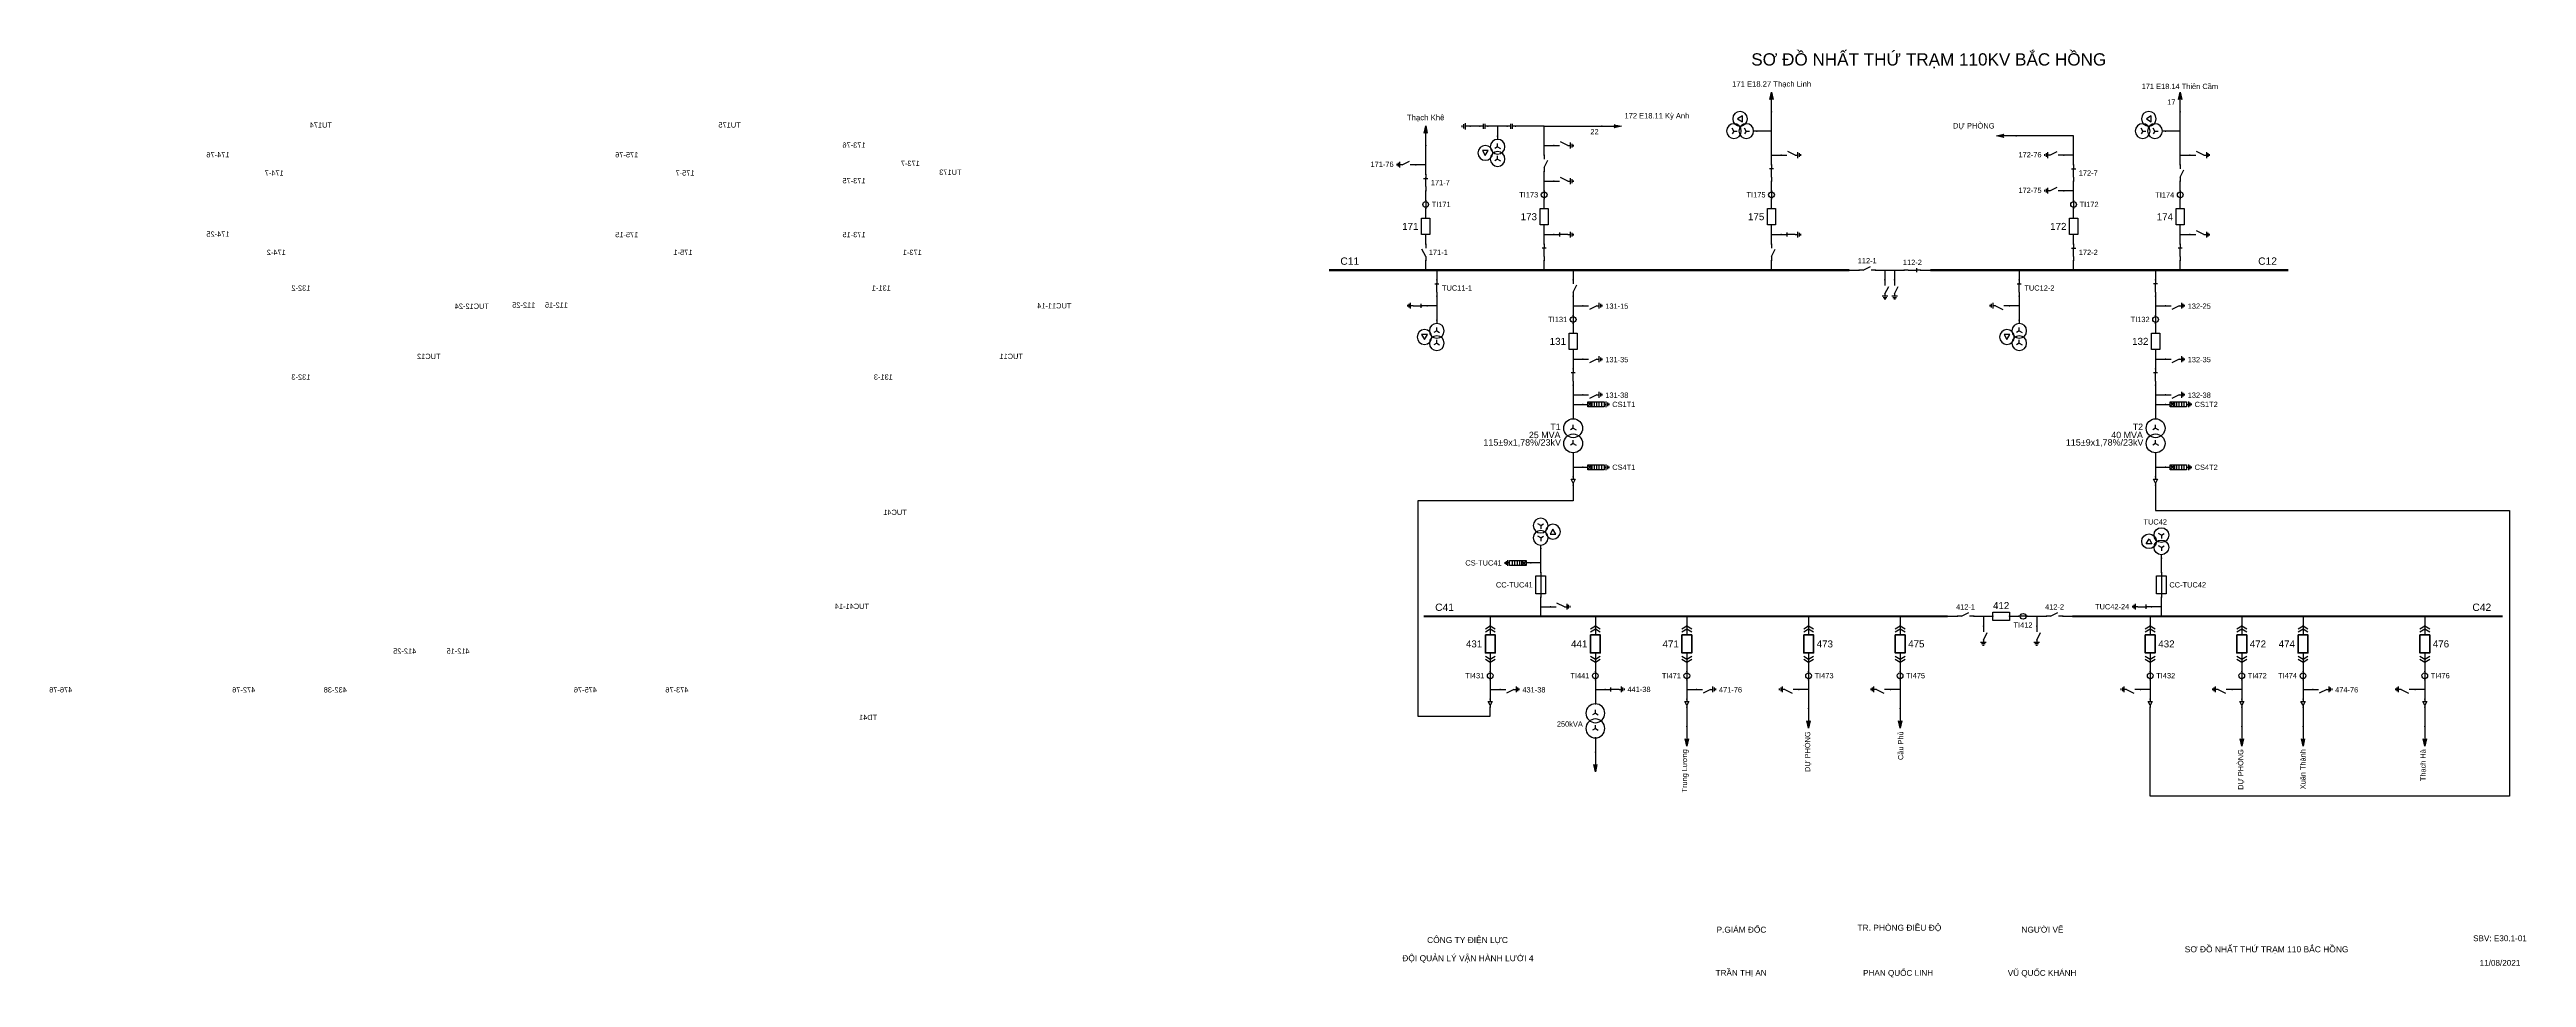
# Model space of a CAD drawing. Header units: millimetres. Extents: x -357 to 398, y 7 to 290.
import ezdxf

# ---------------------------------------------------------------- set-up
doc = ezdxf.new("R2010")
doc.units = ezdxf.units.MM
for name, color, linetype, lineweight in [('BUSBAR_110KV', 1, 'Continuous', 50), ('BUSBAR_22KV', 5, 'Continuous', 50), ('GROUND', 3, 'Continuous', 25), ('HV_110KV', 1, 'Continuous', 25), ('MV_22KV', 5, 'Continuous', 25), ('SLD_OTHER', 7, 'Continuous', 25)]:
    doc.layers.add(name, color=color, linetype=linetype, lineweight=lineweight)
doc.layers.add('SYM_PORTS', color=8, linetype='Continuous', plot=False)
doc.layers.add('TEXT', color=7, linetype='Continuous')
doc.styles.add('SLD_TEXT', font='arial.ttf')

# ---------------------------------------------------------------- blocks, each defined once
blk = doc.blocks.new('SYM_DISCONNECTOR_OPEN')
at = {"lineweight": 25}
for points in [[(0, -1.25), (-1.125, 1)], [(0, 2.5), (0, 1.25)], [(0, -1.25), (0, -2.5)]]:
    blk.add_lwpolyline(points, dxfattribs=at)
at = {"layer": 'SYM_PORTS'}
for p in [(0, 2.5), (0, -2.5)]:
    blk.add_point(p, dxfattribs=at)
blk.add_attdef('DEVICE_CODE', (1, -0.5), '', height=2)
blk = doc.blocks.new('SYM_CIRCUIT_BREAKER')
at = {"lineweight": 25}
blk.add_lwpolyline([(-1.25, 2.5), (1.25, 2.5), (1.25, -2.5), (-1.25, -2.5)], close=True, dxfattribs=at)
at = {"layer": 'SYM_PORTS'}
for p in [(0, 2.5), (0, -2.5)]:
    blk.add_point(p, dxfattribs=at)
blk.add_attdef('DEVICE_CODE', (2.25, -0.5), '', height=2)
at = {"flags": 1}
blk.add_attdef('RATING', (2.25, -3.5), '', height=2, dxfattribs=at)
blk = doc.blocks.new('SYM_CURRENT_TRANSFORMER')
at = {"lineweight": 25}
blk.add_lwpolyline([(0, 1.25), (0, -1.25)], dxfattribs=at)
blk.add_circle((0, 0), 0.875, dxfattribs=at)
at = {"layer": 'SYM_PORTS'}
for p in [(0, 1.25), (0, -1.25)]:
    blk.add_point(p, dxfattribs=at)
blk.add_attdef('DEVICE_CODE', (1.875, -1.75), '', height=2)
at = {"flags": 1}
blk.add_attdef('RATIO', (1.875, -4.75), '', height=2, dxfattribs=at)
blk = doc.blocks.new('SYM_DISCONNECTOR_CLOSED')
at = {"lineweight": 25}
for points in [[(-0.625, 1.25), (0.625, 1.25)], [(0, 2.5), (0, 1.25)], [(0, -1.25), (0, 1.5)], [(0, -1.25), (0, -2.5)]]:
    blk.add_lwpolyline(points, dxfattribs=at)
at = {"layer": 'SYM_PORTS'}
for p in [(0, 2.5), (0, -2.5)]:
    blk.add_point(p, dxfattribs=at)
blk.add_attdef('DEVICE_CODE', (1.625, -0.5), '', height=2)
blk = doc.blocks.new('SYM_EARTHING_SWITCH_OPEN')
at = {"lineweight": 25}
for points in [[(0, -1.25), (-1.125, 1)], [(0, 3), (0, 1.25)], [(-0.875, -2), (0.875, -2)], [(-0.5625, -2.4375), (0.5625, -2.4375)], [(-0.25, -2.875), (0.25, -2.875)], [(0, -1.25), (0, -2)]]:
    blk.add_lwpolyline(points, dxfattribs=at)
at = {"layer": 'SYM_PORTS'}
blk.add_point((0, 3), dxfattribs=at)
blk.add_attdef('DEVICE_CODE', (1.875, 0), '', height=2)
blk = doc.blocks.new('SYM_LINE_FEEDER_ARROW')
blk.add_hatch(color=7).paths.add_polyline_path([(0, -3), (-0.5, -0.75), (0, -1.25), (0.5, -0.75)])
at = {"lineweight": 25}
blk.add_lwpolyline([(0, 3), (0, -1.25)], dxfattribs=at)
blk.add_lwpolyline([(0, -3), (-0.5, -0.75), (0, -1.25), (0.5, -0.75)], close=True, dxfattribs=at)
at = {"layer": 'SYM_PORTS'}
blk.add_point((0, 3), dxfattribs=at)
blk.add_attdef('LINE_NAME', (1.5, 0), '', height=2)
blk = doc.blocks.new('SYM_EARTHING_SWITCH_CLOSED')
at = {"lineweight": 25}
for points in [[(-0.625, 1.25), (0.625, 1.25)], [(0, 3), (0, 1.25)], [(0, -1.25), (0, 1.5)], [(-0.875, -2), (0.875, -2)], [(-0.5625, -2.4375), (0.5625, -2.4375)], [(-0.25, -2.875), (0.25, -2.875)], [(0, -1.25), (0, -2)]]:
    blk.add_lwpolyline(points, dxfattribs=at)
at = {"layer": 'SYM_PORTS'}
blk.add_point((0, 3), dxfattribs=at)
blk.add_attdef('DEVICE_CODE', (1.875, 0), '', height=2)
blk = doc.blocks.new('SYM_COUPLING_CAPACITOR')
at = {"lineweight": 25}
for points in [[(-0.75, 0.25), (0.75, 0.25)], [(0, 1.25), (0, 0.25)], [(-0.75, -0.25), (0.75, -0.25)], [(0, -0.25), (0, -1.25)]]:
    blk.add_lwpolyline(points, dxfattribs=at)
at = {"layer": 'SYM_PORTS'}
for p in [(0, 1.25), (0, -1.25)]:
    blk.add_point(p, dxfattribs=at)
blk.add_attdef('DEVICE_CODE', (1.75, -1.75), '', height=2)
blk = doc.blocks.new('SYM_VOLTAGE_TRANSFORMER')
at = {"lineweight": 25}
for points in [[(0, 1.375), (-0.8625, 0.875)], [(0, 4.625), (0, 3.625)], [(0, 1.375), (0, 2.375)], [(0, 1.375), (0.8625, 0.875)], [(0, -2.375), (-0.8625, -2.875)], [(0, -2.375), (0, -1.375)], [(0, -2.375), (0.8625, -2.875)]]:
    blk.add_lwpolyline(points, dxfattribs=at)
blk.add_lwpolyline([(2.875, 0.25), (4.625, 0.25), (3.75, -1.25)], close=True, dxfattribs=at)
for centre in [(0, 1.375), (3.75, -0.5), (0, -2.375)]:
    blk.add_circle(centre, 2.25, dxfattribs=at)
at = {"layer": 'SYM_PORTS'}
blk.add_point((0, 4.625), dxfattribs=at)
blk.add_attdef('DEVICE_CODE', (7, 1.625), '', height=2)
at = {"flags": 1}
blk.add_attdef('RATIO', (7, -1.375), '', height=2, dxfattribs=at)
blk = doc.blocks.new('SYM_GROUND_SYMBOL')
at = {"lineweight": 25}
for points in [[(0, 1.25), (0, -0.25)], [(-1, -0.25), (1, -0.25)], [(-0.625, -0.75), (0.625, -0.75)], [(-0.25, -1.25), (0.25, -1.25)]]:
    blk.add_lwpolyline(points, dxfattribs=at)
at = {"layer": 'SYM_PORTS'}
blk.add_point((0, 1.25), dxfattribs=at)
blk = doc.blocks.new('SYM_SURGE_ARRESTER')
at = {"lineweight": 25}
for points in [[(-0.75, 2.5), (0.75, 2.5), (0.75, 1.25), (-0.75, 1.25)], [(-0.75, 1.25), (0.75, 1.25), (0.75, -2.5), (-0.75, -2.5)]]:
    blk.add_lwpolyline(points, close=True, dxfattribs=at)
for points in [[(-0.75, 2.5), (0.75, 1.25)], [(0.75, 2.5), (-0.75, 1.25)], [(-0.75, 0.5), (0.75, 0.5)], [(0, 4), (0, 2.5)], [(-0.875, -3.125), (0.875, -3.125)], [(-0.75, -0.25), (0.75, -0.25)], [(-0.75, -1), (0.75, -1)], [(-0.75, -1.75), (0.75, -1.75)], [(-0.5625, -3.5625), (0.5625, -3.5625)], [(-0.25, -4), (0.25, -4)], [(0, -2.5), (0, -3.125)]]:
    blk.add_lwpolyline(points, dxfattribs=at)
at = {"layer": 'SYM_PORTS'}
blk.add_point((0, 4), dxfattribs=at)
blk.add_attdef('DEVICE_CODE', (1.875, 1), '', height=2)
blk = doc.blocks.new('SYM_TRANSFORMER_2W')
at = {"lineweight": 25}
for points in [[(0, 2.3125), (-0.8625, 1.8125)], [(0, 2.3125), (0, 3.3125)], [(0, 2.3125), (0.8625, 1.8125)], [(0, -2.3125), (-0.8625, -2.8125)], [(0, -2.3125), (0, -1.3125)], [(0, -2.3125), (0.8625, -2.8125)]]:
    blk.add_lwpolyline(points, dxfattribs=at)
for centre in [(0, 2.3125), (0, -2.3125)]:
    blk.add_circle(centre, 2.875, dxfattribs=at)
at = {"layer": 'SYM_PORTS'}
for p in [(0, 5.1875), (0, -5.1875)]:
    blk.add_point(p, dxfattribs=at)
blk.add_attdef('DEVICE_CODE', (3.875, 2.1875), '', height=2)
at = {"flags": 1}
for tag, p in [('POWER', (3.875, -0.8125)), ('VOLTAGE_RATIO', (3.875, -3.8125))]:
    blk.add_attdef(tag, p, '', height=2, dxfattribs=at)
blk = doc.blocks.new('SYM_CABLE_TERMINATION')
at = {"lineweight": 25}
blk.add_lwpolyline([(-0.625, 0.5), (0.625, 0.5), (0, -0.625)], close=True, dxfattribs=at)
for points in [[(0, 1.25), (0, 0.5)], [(0, -0.625), (0, -1.25)]]:
    blk.add_lwpolyline(points, dxfattribs=at)
at = {"layer": 'SYM_PORTS'}
for p in [(0, 1.25), (0, -1.25)]:
    blk.add_point(p, dxfattribs=at)
blk = doc.blocks.new('SYM_DRAWOUT_BREAKER')
at = {"lineweight": 25}
for points in [[(-1.5, 4.625), (0, 5.5), (1.5, 4.625)], [(-1.5, 3.75), (0, 4.625), (1.5, 3.75)], [(0, 5.5), (0, 2.75)], [(-1.5, -3.75), (0, -4.625), (1.5, -3.75)], [(-1.5, -4.625), (0, -5.5), (1.5, -4.625)], [(0, -2.75), (0, -5.5)]]:
    blk.add_lwpolyline(points, dxfattribs=at)
at = {"lineweight": 35}
blk.add_lwpolyline([(-1.5, 2.75), (1.5, 2.75), (1.5, -2.75), (-1.5, -2.75)], close=True, dxfattribs=at)
at = {"layer": 'SYM_PORTS'}
for p in [(0, 5.5), (0, -5.5)]:
    blk.add_point(p, dxfattribs=at)
blk.add_attdef('DEVICE_CODE', (2.5, 2.5), '', height=2)
at = {"flags": 1}
blk.add_attdef('RATING', (2.5, -0.5), '', height=2, dxfattribs=at)
blk = doc.blocks.new('SYM_FUSE_DISCONNECTOR')
at = {"lineweight": 25}
blk.add_lwpolyline([(-1.5, 2.75), (1.5, 2.75), (1.5, -2.75), (-1.5, -2.75)], close=True, dxfattribs=at)
blk.add_lwpolyline([(0, 3.75), (0, -3.75)], dxfattribs=at)
at = {"layer": 'SYM_PORTS'}
for p in [(0, 3.75), (0, -3.75)]:
    blk.add_point(p, dxfattribs=at)
blk.add_attdef('DEVICE_CODE', (2.5, 0.75), '', height=2)
at = {"flags": 1}
blk.add_attdef('RATING', (2.5, -2.25), '', height=2, dxfattribs=at)

msp = doc.modelspace()

# ---------------------------------------------------------------- linework, layer by layer
at = {"layer": 'BUSBAR_110KV', "const_width": 0.619}
for points in [[(32.95, 222.78), (191.66, 222.78)], [(216.29, 222.78), (325.51, 222.78)]]:
    msp.add_lwpolyline(points, dxfattribs=at)
at = {"layer": 'BUSBAR_22KV', "const_width": 0.619}
for points in [[(61.87, 117.28), (221.66, 117.28)], [(259.64, 117.28), (390.85, 117.28)]]:
    msp.add_lwpolyline(points, dxfattribs=at)
at = {"layer": 'GROUND'}
msp.add_lwpolyline([(78.94, 266.62), (76.01, 266.62)], dxfattribs=at)
at = {"layer": 'HV_110KV'}
for points in [[(84.37, 266.62), (81.44, 266.62)], [(87.29, 266.62), (84.37, 266.62)], [(84.37, 266.62), (84.37, 263.65)], [(98.57, 266.62), (89.79, 266.62)], [(98.57, 260.77), (98.57, 266.62)], [(98.57, 266.62), (116.13, 266.62)], [(167.9, 265.16), (163.45, 265.16)], [(167.9, 265.16), (167.9, 271.01)], [(167.9, 257.84), (167.9, 265.16)], [(292.55, 265.16), (288.1, 265.16)], [(292.55, 265.16), (292.55, 271.01)], [(292.55, 257.84), (292.55, 265.16)], [(62.44, 254.91), (62.44, 260.77)], [(98.57, 257.84), (98.57, 260.77)], [(98.57, 260.77), (101.54, 260.77)], [(167.9, 254.91), (167.9, 257.84)], [(167.9, 257.84), (170.87, 257.84)], [(260.04, 257.84), (260.04, 263.69), (242.48, 263.69)], [(260.04, 257.84), (257.07, 257.84)], [(260.04, 254.91), (260.04, 257.84)], [(292.55, 254.91), (292.55, 257.84)], [(292.55, 257.84), (295.52, 257.84)], [(62.44, 254.91), (59.48, 254.91)], [(62.44, 251.99), (62.44, 254.91)], [(98.57, 249.91), (98.57, 252.84)], [(98.57, 246.99), (98.57, 249.91)], [(98.57, 249.91), (101.54, 249.91)], [(167.9, 246.99), (167.9, 249.91)], [(260.04, 246.99), (260.04, 249.91)], [(292.55, 246.99), (292.55, 249.91)], [(62.44, 244.06), (62.44, 246.99)], [(98.57, 241.56), (98.57, 244.49)], [(167.9, 241.56), (167.9, 244.49)], [(260.04, 246.99), (257.07, 246.99)], [(260.04, 244.06), (260.04, 246.99)], [(292.55, 241.56), (292.55, 244.49)], [(62.44, 238.63), (62.44, 241.56)], [(98.57, 233.63), (98.57, 236.56)], [(167.9, 233.63), (167.9, 236.56)], [(260.04, 238.63), (260.04, 241.56)], [(292.55, 233.63), (292.55, 236.56)], [(62.44, 230.71), (62.44, 233.63)], [(98.57, 230.71), (98.57, 233.63)], [(98.57, 233.63), (101.54, 233.63)], [(167.9, 230.71), (167.9, 233.63)], [(167.9, 233.63), (170.87, 233.63)], [(260.04, 230.71), (260.04, 233.63)], [(292.55, 230.71), (292.55, 233.63)], [(292.55, 233.63), (295.52, 233.63)], [(62.44, 222.78), (62.44, 225.71)], [(65.83, 222.78), (65.83, 219.85)], [(98.57, 222.78), (98.57, 225.71)], [(107.42, 222.78), (107.42, 219.85)], [(167.9, 222.78), (167.9, 225.71)], [(191.66, 222.78), (194.59, 222.78)], [(199.59, 222.78), (202.51, 222.78)], [(202.51, 222.78), (202.51, 219.81)], [(202.51, 222.78), (205.44, 222.78)], [(205.44, 222.78), (205.44, 219.81)], [(205.44, 222.78), (208.37, 222.78)], [(213.37, 222.78), (216.29, 222.78)], [(243.45, 222.78), (243.45, 219.85)], [(260.04, 222.78), (260.04, 225.71)], [(285.04, 222.78), (285.04, 219.85)], [(292.55, 222.78), (292.55, 225.71)], [(65.83, 211.93), (62.86, 211.93)], [(65.83, 214.85), (65.83, 211.93)], [(65.83, 211.93), (65.83, 207.54)], [(107.42, 214.85), (107.42, 211.93)], [(107.42, 211.93), (110.39, 211.93)], [(107.42, 211.93), (107.42, 209)], [(243.45, 211.93), (240.48, 211.93)], [(243.45, 214.85), (243.45, 211.93)], [(243.45, 211.93), (243.45, 207.54)], [(285.04, 214.85), (285.04, 211.93)], [(285.04, 211.93), (288.01, 211.93)], [(285.04, 211.93), (285.04, 209)], [(107.42, 206.5), (107.42, 203.57)], [(285.04, 206.5), (285.04, 203.57)], [(107.42, 198.57), (107.42, 195.65)], [(285.04, 198.57), (285.04, 195.65)], [(107.42, 195.65), (110.39, 195.65)], [(107.42, 195.65), (107.42, 192.72)], [(285.04, 195.65), (288.01, 195.65)], [(285.04, 195.65), (285.04, 192.72)], [(107.42, 187.72), (107.42, 184.79)], [(107.42, 184.79), (110.39, 184.79)], [(107.42, 184.79), (107.42, 181.87)], [(107.42, 181.87), (110.39, 181.87)], [(107.42, 181.87), (107.42, 177.48)], [(285.04, 187.72), (285.04, 184.79)], [(285.04, 184.79), (288.01, 184.79)], [(285.04, 184.79), (285.04, 181.87)], [(285.04, 181.87), (288.01, 181.87)], [(285.04, 181.87), (285.04, 177.48)]]:
    msp.add_lwpolyline(points, dxfattribs=at)
at = {"layer": 'MV_22KV'}
for points in [[(107.42, 167.1), (107.42, 162.71)], [(285.04, 167.1), (285.04, 162.71)], [(107.42, 162.71), (110.39, 162.71)], [(107.42, 162.71), (107.42, 159.78)], [(285.04, 162.71), (288.01, 162.71)], [(285.04, 162.71), (285.04, 159.78)], [(107.42, 157.28), (107.42, 154.58), (107.42, 152.51), (60, 152.51), (60, 86.87), (82.14, 86.87), (82.14, 89.57)], [(285.04, 157.28), (285.04, 154.58), (285.04, 149.51), (393, 149.51), (393, 62.51), (283.4, 62.51), (283.4, 86.87), (283.4, 89.57)], [(97.51, 133.56), (97.51, 137.95)], [(97.51, 133.56), (94.54, 133.56)], [(97.51, 130.63), (97.51, 133.56)], [(286.8, 130.63), (286.8, 135.02)], [(97.51, 120.21), (97.51, 123.13)], [(286.8, 120.21), (286.8, 123.13)], [(82.14, 117.28), (82.14, 114.35)], [(97.51, 117.28), (97.51, 120.21)], [(97.51, 120.21), (100.48, 120.21)], [(114.18, 117.28), (114.18, 114.35)], [(142.09, 117.28), (142.09, 114.35)], [(179.22, 117.28), (179.22, 114.35)], [(207.12, 117.28), (207.12, 114.35)], [(221.66, 117.28), (224.58, 117.28)], [(229.58, 117.28), (232.51, 117.28)], [(232.51, 117.28), (232.51, 114.31)], [(232.51, 117.28), (235.44, 117.28)], [(240.44, 117.28), (243.36, 117.28)], [(245.86, 117.28), (248.79, 117.28)], [(248.79, 117.28), (248.79, 114.31)], [(248.79, 117.28), (251.72, 117.28)], [(256.72, 117.28), (259.64, 117.28)], [(283.4, 117.28), (283.4, 114.35)], [(286.8, 120.21), (283.83, 120.21)], [(286.8, 117.28), (286.8, 120.21)], [(311.31, 117.28), (311.31, 114.35)], [(329.99, 117.28), (329.99, 114.35)], [(367.12, 117.28), (367.12, 114.35)], [(82.14, 103.35), (82.14, 100.43)], [(114.18, 103.35), (114.18, 100.43)], [(142.09, 103.35), (142.09, 100.43)], [(179.22, 103.35), (179.22, 100.43)], [(207.12, 103.35), (207.12, 100.43)], [(283.4, 103.35), (283.4, 100.43)], [(311.31, 103.35), (311.31, 100.43)], [(329.99, 103.35), (329.99, 100.43)], [(367.12, 103.35), (367.12, 100.43)], [(82.14, 97.93), (82.14, 95)], [(82.14, 95), (85.11, 95)], [(82.14, 95), (82.14, 92.07)], [(114.18, 97.93), (114.18, 95)], [(114.18, 95), (117.15, 95)], [(114.18, 95), (114.18, 90.61)], [(142.09, 97.93), (142.09, 95)], [(142.09, 95), (145.06, 95)], [(142.09, 95), (142.09, 92.07)], [(179.22, 95), (176.25, 95)], [(179.22, 97.93), (179.22, 95)], [(179.22, 95), (179.22, 89.15)], [(207.12, 95), (204.16, 95)], [(207.12, 97.93), (207.12, 95)], [(207.12, 95), (207.12, 89.15)], [(283.4, 95), (280.44, 95)], [(283.4, 97.93), (283.4, 95)], [(283.4, 95), (283.4, 92.07)], [(311.31, 95), (308.34, 95)], [(311.31, 97.93), (311.31, 95)], [(311.31, 95), (311.31, 92.07)], [(329.99, 97.93), (329.99, 95)], [(329.99, 95), (332.96, 95)], [(329.99, 95), (329.99, 92.07)], [(367.12, 95), (364.15, 95)], [(367.12, 97.93), (367.12, 95)], [(367.12, 95), (367.12, 92.07)], [(142.09, 89.57), (142.09, 83.72)], [(311.31, 89.57), (311.31, 83.72)], [(329.99, 89.57), (329.99, 83.72)], [(367.12, 89.57), (367.12, 83.72)]]:
    msp.add_lwpolyline(points, dxfattribs=at)
at = {"layer": 'SLD_OTHER'}
msp.add_lwpolyline([(114.18, 80.23), (114.18, 75.84)], dxfattribs=at)

# ---------------------------------------------------------------- block references
at = {"layer": 'GROUND', "rotation": 270}
msp.add_blockref('SYM_GROUND_SYMBOL', (74.76, 266.62), dxfattribs=at)
at = {"layer": 'HV_110KV'}
for name, p, rotation in [('SYM_LINE_FEEDER_ARROW', (167.9, 274.01), 180), ('SYM_LINE_FEEDER_ARROW', (292.55, 274.01), 180), ('SYM_LINE_FEEDER_ARROW', (62.44, 263.77), 180), ('SYM_COUPLING_CAPACITOR', (80.19, 266.62), 270), ('SYM_COUPLING_CAPACITOR', (88.54, 266.62), 270), ('SYM_LINE_FEEDER_ARROW', (119.13, 266.62), 90), ('SYM_LINE_FEEDER_ARROW', (239.48, 263.69), 270)]:
    msp.add_blockref(name, p, dxfattribs=dict(at, rotation=rotation))
ref = msp.add_blockref('SYM_VOLTAGE_TRANSFORMER', (283.47, 265.16), dxfattribs=dict(at, xscale=-1, rotation=270))
ref.add_attrib('DEVICE_CODE', 'TU174', (271.11, 266.23), dxfattribs={"layer": 'TEXT', "extrusion": (0, 0, -1), "height": 1.62, "style": 'SLD_TEXT'})
ref = msp.add_blockref('SYM_VOLTAGE_TRANSFORMER', (158.82, 265.16), dxfattribs=dict(at, xscale=-1, rotation=270))
ref.add_attrib('DEVICE_CODE', 'TU175', (146.46, 266.23), dxfattribs={"layer": 'TEXT', "extrusion": (0, 0, -1), "height": 1.62, "style": 'SLD_TEXT'})
ref = msp.add_blockref('SYM_EARTHING_SWITCH_OPEN', (298.52, 257.84), dxfattribs=dict(at, xscale=-1, rotation=90))
ref.add_attrib('DEVICE_CODE', '174-76', (302.34, 257.16), dxfattribs={"layer": 'TEXT', "extrusion": (0, 0, -1), "height": 1.62, "style": 'SLD_TEXT'})
ref = msp.add_blockref('SYM_EARTHING_SWITCH_OPEN', (173.87, 257.84), dxfattribs=dict(at, xscale=-1, rotation=90))
ref.add_attrib('DEVICE_CODE', '175-76', (177.69, 257.16), dxfattribs={"layer": 'TEXT', "extrusion": (0, 0, -1), "height": 1.62, "style": 'SLD_TEXT'})
ref = msp.add_blockref('SYM_EARTHING_SWITCH_OPEN', (104.54, 260.77), dxfattribs=dict(at, xscale=-1, rotation=90))
ref.add_attrib('DEVICE_CODE', '173-76', (108.37, 260.09), dxfattribs={"layer": 'TEXT', "extrusion": (0, 0, -1), "height": 1.62, "style": 'SLD_TEXT'})
ref = msp.add_blockref('SYM_DISCONNECTOR_OPEN', (98.57, 255.34), dxfattribs=dict(at, xscale=-1))
ref.add_attrib('DEVICE_CODE', '173-7', (91.84, 254.54), dxfattribs={"layer": 'TEXT', "extrusion": (0, 0, -1), "height": 1.62, "style": 'SLD_TEXT'})
ref = msp.add_blockref('SYM_VOLTAGE_TRANSFORMER', (84.37, 259.03), dxfattribs=dict(at, xscale=-1))
ref.add_attrib('DEVICE_CODE', 'TU173', (79.1, 251.83), dxfattribs={"layer": 'TEXT', "extrusion": (0, 0, -1), "height": 1.62, "style": 'SLD_TEXT'})
ref = msp.add_blockref('SYM_EARTHING_SWITCH_OPEN', (254.07, 257.84), dxfattribs=dict(at, rotation=270))
ref.add_attrib('DEVICE_CODE', '172-76', (243.21, 257.16), dxfattribs={"layer": 'TEXT', "height": 1.62, "style": 'SLD_TEXT'})
ref = msp.add_blockref('SYM_DISCONNECTOR_OPEN', (292.55, 252.41), dxfattribs=dict(at, xscale=-1))
ref.add_attrib('DEVICE_CODE', '174-7', (285.82, 251.6), dxfattribs={"layer": 'TEXT', "extrusion": (0, 0, -1), "height": 1.62, "style": 'SLD_TEXT'})
ref = msp.add_blockref('SYM_DISCONNECTOR_CLOSED', (167.9, 252.41), dxfattribs=dict(at, xscale=-1))
ref.add_attrib('DEVICE_CODE', '175-7', (160.54, 251.61), dxfattribs={"layer": 'TEXT', "extrusion": (0, 0, -1), "height": 1.62, "style": 'SLD_TEXT'})
ref = msp.add_blockref('SYM_EARTHING_SWITCH_OPEN', (104.54, 249.91), dxfattribs=dict(at, xscale=-1, rotation=90))
ref.add_attrib('DEVICE_CODE', '173-75', (108.37, 249.24), dxfattribs={"layer": 'TEXT', "extrusion": (0, 0, -1), "height": 1.62, "style": 'SLD_TEXT'})
ref = msp.add_blockref('SYM_EARTHING_SWITCH_OPEN', (56.48, 254.91), dxfattribs=dict(at, rotation=270))
ref.add_attrib('DEVICE_CODE', '171-76', (45.61, 254.24), dxfattribs={"layer": 'TEXT', "height": 1.62, "style": 'SLD_TEXT'})
ref = msp.add_blockref('SYM_DISCONNECTOR_CLOSED', (62.44, 249.49), dxfattribs=at)
ref.add_attrib('DEVICE_CODE', '171-7', (64.02, 248.67), dxfattribs={"layer": 'TEXT', "height": 1.62, "style": 'SLD_TEXT'})
ref = msp.add_blockref('SYM_DISCONNECTOR_CLOSED', (260.04, 252.41), dxfattribs=at)
ref.add_attrib('DEVICE_CODE', '172-7', (261.61, 251.6), dxfattribs={"layer": 'TEXT', "height": 1.62, "style": 'SLD_TEXT'})
ref = msp.add_blockref('SYM_CURRENT_TRANSFORMER', (62.44, 242.81), dxfattribs=at)
ref.add_attrib('DEVICE_CODE', 'TI171', (64.27, 242), dxfattribs={"layer": 'TEXT', "height": 1.62, "style": 'SLD_TEXT'})
ref = msp.add_blockref('SYM_CURRENT_TRANSFORMER', (98.57, 245.74), dxfattribs=at)
ref.add_attrib('DEVICE_CODE', 'TI173', (90.97, 244.94), dxfattribs={"layer": 'TEXT', "height": 1.62, "style": 'SLD_TEXT'})
ref = msp.add_blockref('SYM_CURRENT_TRANSFORMER', (167.9, 245.74), dxfattribs=at)
ref.add_attrib('DEVICE_CODE', 'TI175', (160.29, 244.94), dxfattribs={"layer": 'TEXT', "height": 1.62, "style": 'SLD_TEXT'})
ref = msp.add_blockref('SYM_EARTHING_SWITCH_OPEN', (254.07, 246.99), dxfattribs=dict(at, rotation=270))
ref.add_attrib('DEVICE_CODE', '172-75', (243.21, 246.31), dxfattribs={"layer": 'TEXT', "height": 1.62, "style": 'SLD_TEXT'})
ref = msp.add_blockref('SYM_CURRENT_TRANSFORMER', (260.04, 242.81), dxfattribs=at)
ref.add_attrib('DEVICE_CODE', 'TI172', (261.86, 242), dxfattribs={"layer": 'TEXT', "height": 1.62, "style": 'SLD_TEXT'})
ref = msp.add_blockref('SYM_CURRENT_TRANSFORMER', (292.55, 245.74), dxfattribs=at)
ref.add_attrib('DEVICE_CODE', 'TI174', (284.94, 244.92), dxfattribs={"layer": 'TEXT', "height": 1.62, "style": 'SLD_TEXT'})
ref = msp.add_blockref('SYM_EARTHING_SWITCH_OPEN', (298.52, 233.63), dxfattribs=dict(at, xscale=-1, rotation=90))
ref.add_attrib('DEVICE_CODE', '174-25', (302.34, 232.96), dxfattribs={"layer": 'TEXT', "extrusion": (0, 0, -1), "height": 1.62, "style": 'SLD_TEXT'})
ref = msp.add_blockref('SYM_EARTHING_SWITCH_CLOSED', (173.87, 233.63), dxfattribs=dict(at, xscale=-1, rotation=90))
ref.add_attrib('DEVICE_CODE', '175-15', (177.69, 232.83), dxfattribs={"layer": 'TEXT', "extrusion": (0, 0, -1), "height": 1.62, "style": 'SLD_TEXT'})
ref = msp.add_blockref('SYM_EARTHING_SWITCH_CLOSED', (104.54, 233.63), dxfattribs=dict(at, xscale=-1, rotation=90))
ref.add_attrib('DEVICE_CODE', '173-15', (108.37, 232.83), dxfattribs={"layer": 'TEXT', "extrusion": (0, 0, -1), "height": 1.62, "style": 'SLD_TEXT'})
ref = msp.add_blockref('SYM_CIRCUIT_BREAKER', (62.44, 236.13), dxfattribs=at)
ref.add_attrib('DEVICE_CODE', '171', (55.28, 235.06), dxfattribs={"layer": 'TEXT', "height": 2.133, "style": 'SLD_TEXT'})
ref = msp.add_blockref('SYM_CIRCUIT_BREAKER', (98.57, 239.06), dxfattribs=at)
ref.add_attrib('DEVICE_CODE', '173', (91.41, 238.01), dxfattribs={"layer": 'TEXT', "height": 2.135, "style": 'SLD_TEXT'})
ref = msp.add_blockref('SYM_CIRCUIT_BREAKER', (167.9, 239.06), dxfattribs=at)
ref.add_attrib('DEVICE_CODE', '175', (160.74, 238.01), dxfattribs={"layer": 'TEXT', "height": 2.135, "style": 'SLD_TEXT'})
ref = msp.add_blockref('SYM_CIRCUIT_BREAKER', (260.04, 236.13), dxfattribs=at)
ref.add_attrib('DEVICE_CODE', '172', (252.88, 235.06), dxfattribs={"layer": 'TEXT', "height": 2.133, "style": 'SLD_TEXT'})
ref = msp.add_blockref('SYM_CIRCUIT_BREAKER', (292.55, 239.06), dxfattribs=at)
ref.add_attrib('DEVICE_CODE', '174', (285.39, 237.99), dxfattribs={"layer": 'TEXT', "height": 2.133, "style": 'SLD_TEXT'})
ref = msp.add_blockref('SYM_DISCONNECTOR_CLOSED', (292.55, 228.21), dxfattribs=dict(at, xscale=-1))
ref.add_attrib('DEVICE_CODE', '174-2', (285.19, 227.39), dxfattribs={"layer": 'TEXT', "extrusion": (0, 0, -1), "height": 1.62, "style": 'SLD_TEXT'})
ref = msp.add_blockref('SYM_DISCONNECTOR_OPEN', (167.9, 228.21), dxfattribs=dict(at, xscale=-1))
ref.add_attrib('DEVICE_CODE', '175-1', (161.17, 227.41), dxfattribs={"layer": 'TEXT', "extrusion": (0, 0, -1), "height": 1.62, "style": 'SLD_TEXT'})
ref = msp.add_blockref('SYM_DISCONNECTOR_CLOSED', (98.57, 228.21), dxfattribs=dict(at, xscale=-1))
ref.add_attrib('DEVICE_CODE', '173-1', (91.22, 227.41), dxfattribs={"layer": 'TEXT', "extrusion": (0, 0, -1), "height": 1.62, "style": 'SLD_TEXT'})
ref = msp.add_blockref('SYM_DISCONNECTOR_OPEN', (62.44, 228.21), dxfattribs=at)
ref.add_attrib('DEVICE_CODE', '171-1', (63.39, 227.39), dxfattribs={"layer": 'TEXT', "height": 1.62, "style": 'SLD_TEXT'})
ref = msp.add_blockref('SYM_DISCONNECTOR_CLOSED', (260.04, 228.21), dxfattribs=at)
ref.add_attrib('DEVICE_CODE', '172-2', (261.61, 227.39), dxfattribs={"layer": 'TEXT', "height": 1.62, "style": 'SLD_TEXT'})
ref = msp.add_blockref('SYM_DISCONNECTOR_CLOSED', (285.04, 217.35), dxfattribs=dict(at, xscale=-1))
ref.add_attrib('DEVICE_CODE', '132-2', (277.68, 216.55), dxfattribs={"layer": 'TEXT', "extrusion": (0, 0, -1), "height": 1.62, "style": 'SLD_TEXT'})
ref = msp.add_blockref('SYM_EARTHING_SWITCH_OPEN', (205.44, 216.81), dxfattribs=dict(at, xscale=-1))
ref.add_attrib('DEVICE_CODE', '112-25', (209.09, 211.36), dxfattribs={"layer": 'TEXT', "extrusion": (0, 0, -1), "height": 1.62, "style": 'SLD_TEXT'})
ref = msp.add_blockref('SYM_EARTHING_SWITCH_OPEN', (202.51, 216.81), dxfattribs=dict(at, xscale=-1))
ref.add_attrib('DEVICE_CODE', '112-15', (199.12, 211.36), dxfattribs={"layer": 'TEXT', "extrusion": (0, 0, -1), "height": 1.62, "style": 'SLD_TEXT'})
ref = msp.add_blockref('SYM_DISCONNECTOR_OPEN', (107.42, 217.35), dxfattribs=dict(at, xscale=-1))
ref.add_attrib('DEVICE_CODE', '131-1', (100.69, 216.55), dxfattribs={"layer": 'TEXT', "extrusion": (0, 0, -1), "height": 1.62, "style": 'SLD_TEXT'})
ref = msp.add_blockref('SYM_DISCONNECTOR_CLOSED', (65.83, 217.35), dxfattribs=at)
ref.add_attrib('DEVICE_CODE', 'TUC11-1', (67.41, 216.54), dxfattribs={"layer": 'TEXT', "height": 1.62, "style": 'SLD_TEXT'})
ref = msp.add_blockref('SYM_DISCONNECTOR_OPEN', (197.09, 222.78), dxfattribs=dict(at, rotation=270))
ref.add_attrib('DEVICE_CODE', '112-1', (194.2, 224.85), dxfattribs={"layer": 'TEXT', "height": 1.62, "style": 'SLD_TEXT'})
ref = msp.add_blockref('SYM_DISCONNECTOR_CLOSED', (210.87, 222.78), dxfattribs=dict(at, rotation=270))
ref.add_attrib('DEVICE_CODE', '112-2', (207.98, 224.35), dxfattribs={"layer": 'TEXT', "height": 1.62, "style": 'SLD_TEXT'})
ref = msp.add_blockref('SYM_DISCONNECTOR_CLOSED', (243.45, 217.35), dxfattribs=at)
ref.add_attrib('DEVICE_CODE', 'TUC12-2', (245.02, 216.54), dxfattribs={"layer": 'TEXT', "height": 1.62, "style": 'SLD_TEXT'})
ref = msp.add_blockref('SYM_EARTHING_SWITCH_OPEN', (237.48, 211.93), dxfattribs=dict(at, xscale=-1, rotation=270))
ref.add_attrib('DEVICE_CODE', 'TUC12-24', (223.22, 210.99), dxfattribs={"layer": 'TEXT', "extrusion": (0, 0, -1), "height": 1.62, "style": 'SLD_TEXT'})
ref = msp.add_blockref('SYM_EARTHING_SWITCH_CLOSED', (59.86, 211.93), dxfattribs=dict(at, xscale=-1, rotation=270))
ref.add_attrib('DEVICE_CODE', 'TUC11-14', (45.61, 211.12), dxfattribs={"layer": 'TEXT', "extrusion": (0, 0, -1), "height": 1.62, "style": 'SLD_TEXT'})
ref = msp.add_blockref('SYM_EARTHING_SWITCH_OPEN', (113.39, 211.93), dxfattribs=dict(at, rotation=90))
ref.add_attrib('DEVICE_CODE', '131-15', (117.21, 211), dxfattribs={"layer": 'TEXT', "height": 1.62, "style": 'SLD_TEXT'})
ref = msp.add_blockref('SYM_EARTHING_SWITCH_OPEN', (291.01, 211.93), dxfattribs=dict(at, rotation=90))
ref.add_attrib('DEVICE_CODE', '132-25', (294.83, 211), dxfattribs={"layer": 'TEXT', "height": 1.62, "style": 'SLD_TEXT'})
ref = msp.add_blockref('SYM_VOLTAGE_TRANSFORMER', (243.45, 202.91), dxfattribs=dict(at, xscale=-1))
ref.add_attrib('DEVICE_CODE', 'TUC12', (237.99, 195.69), dxfattribs={"layer": 'TEXT', "extrusion": (0, 0, -1), "height": 1.62, "style": 'SLD_TEXT'})
ref = msp.add_blockref('SYM_VOLTAGE_TRANSFORMER', (65.83, 202.91), dxfattribs=dict(at, xscale=-1))
ref.add_attrib('DEVICE_CODE', 'TUC11', (60.38, 195.69), dxfattribs={"layer": 'TEXT', "extrusion": (0, 0, -1), "height": 1.62, "style": 'SLD_TEXT'})
ref = msp.add_blockref('SYM_CURRENT_TRANSFORMER', (107.42, 207.75), dxfattribs=at)
ref.add_attrib('DEVICE_CODE', 'TI131', (99.81, 206.95), dxfattribs={"layer": 'TEXT', "height": 1.62, "style": 'SLD_TEXT'})
ref = msp.add_blockref('SYM_CURRENT_TRANSFORMER', (285.04, 207.75), dxfattribs=at)
ref.add_attrib('DEVICE_CODE', 'TI132', (277.43, 206.95), dxfattribs={"layer": 'TEXT', "height": 1.62, "style": 'SLD_TEXT'})
ref = msp.add_blockref('SYM_CIRCUIT_BREAKER', (107.42, 201.07), dxfattribs=at)
ref.add_attrib('DEVICE_CODE', '131', (100.26, 200.02), dxfattribs={"layer": 'TEXT', "height": 2.135, "style": 'SLD_TEXT'})
ref = msp.add_blockref('SYM_EARTHING_SWITCH_OPEN', (113.39, 195.65), dxfattribs=dict(at, rotation=90))
ref.add_attrib('DEVICE_CODE', '131-35', (117.21, 194.72), dxfattribs={"layer": 'TEXT', "height": 1.62, "style": 'SLD_TEXT'})
ref = msp.add_blockref('SYM_CIRCUIT_BREAKER', (285.04, 201.07), dxfattribs=at)
ref.add_attrib('DEVICE_CODE', '132', (277.87, 200.02), dxfattribs={"layer": 'TEXT', "height": 2.135, "style": 'SLD_TEXT'})
ref = msp.add_blockref('SYM_EARTHING_SWITCH_OPEN', (291.01, 195.65), dxfattribs=dict(at, rotation=90))
ref.add_attrib('DEVICE_CODE', '132-35', (294.83, 194.72), dxfattribs={"layer": 'TEXT', "height": 1.62, "style": 'SLD_TEXT'})
ref = msp.add_blockref('SYM_DISCONNECTOR_CLOSED', (285.04, 190.22), dxfattribs=dict(at, xscale=-1))
ref.add_attrib('DEVICE_CODE', '132-3', (277.68, 189.42), dxfattribs={"layer": 'TEXT', "extrusion": (0, 0, -1), "height": 1.62, "style": 'SLD_TEXT'})
ref = msp.add_blockref('SYM_DISCONNECTOR_CLOSED', (107.42, 190.22), dxfattribs=dict(at, xscale=-1))
ref.add_attrib('DEVICE_CODE', '131-3', (100.06, 189.42), dxfattribs={"layer": 'TEXT', "extrusion": (0, 0, -1), "height": 1.62, "style": 'SLD_TEXT'})
ref = msp.add_blockref('SYM_EARTHING_SWITCH_OPEN', (113.39, 184.79), dxfattribs=dict(at, rotation=90))
ref.add_attrib('DEVICE_CODE', '131-38', (117.21, 183.87), dxfattribs={"layer": 'TEXT', "height": 1.62, "style": 'SLD_TEXT'})
ref = msp.add_blockref('SYM_SURGE_ARRESTER', (114.39, 181.87), dxfattribs=dict(at, rotation=90))
ref.add_attrib('DEVICE_CODE', 'CS1T1', (119.34, 181.06), dxfattribs={"layer": 'TEXT', "height": 1.62, "style": 'SLD_TEXT'})
ref = msp.add_blockref('SYM_EARTHING_SWITCH_OPEN', (291.01, 184.79), dxfattribs=dict(at, rotation=90))
ref.add_attrib('DEVICE_CODE', '132-38', (294.83, 183.87), dxfattribs={"layer": 'TEXT', "height": 1.62, "style": 'SLD_TEXT'})
ref = msp.add_blockref('SYM_SURGE_ARRESTER', (292.01, 181.87), dxfattribs=dict(at, rotation=90))
ref.add_attrib('DEVICE_CODE', 'CS1T2', (296.95, 181.06), dxfattribs={"layer": 'TEXT', "height": 1.62, "style": 'SLD_TEXT'})
ref = msp.add_blockref('SYM_TRANSFORMER_2W', (107.42, 172.29), dxfattribs=at)
ref.add_attrib('DEVICE_CODE', 'T1', (100.47, 174.1), dxfattribs={"layer": 'TEXT', "height": 1.923, "style": 'SLD_TEXT'})
ref = msp.add_blockref('SYM_TRANSFORMER_2W', (285.04, 172.29), dxfattribs=at)
ref.add_attrib('DEVICE_CODE', 'T2', (278.08, 174.1), dxfattribs={"layer": 'TEXT', "height": 1.923, "style": 'SLD_TEXT'})
at = {"layer": 'MV_22KV'}
for name, p in [('SYM_CABLE_TERMINATION', (107.42, 158.53)), ('SYM_CABLE_TERMINATION', (285.04, 158.53)), ('SYM_CABLE_TERMINATION', (82.14, 90.82)), ('SYM_CABLE_TERMINATION', (142.09, 90.82)), ('SYM_CABLE_TERMINATION', (283.4, 90.82)), ('SYM_CABLE_TERMINATION', (311.31, 90.82)), ('SYM_CABLE_TERMINATION', (329.99, 90.82)), ('SYM_CABLE_TERMINATION', (367.12, 90.82)), ('SYM_LINE_FEEDER_ARROW', (142.09, 80.72)), ('SYM_LINE_FEEDER_ARROW', (179.22, 86.15)), ('SYM_LINE_FEEDER_ARROW', (207.12, 86.15)), ('SYM_LINE_FEEDER_ARROW', (311.31, 80.72)), ('SYM_LINE_FEEDER_ARROW', (329.99, 80.72)), ('SYM_LINE_FEEDER_ARROW', (367.12, 80.72))]:
    msp.add_blockref(name, p, dxfattribs=at)
ref = msp.add_blockref('SYM_SURGE_ARRESTER', (114.39, 162.71), dxfattribs=dict(at, rotation=90))
ref.add_attrib('DEVICE_CODE', 'CS4T1', (119.34, 161.9), dxfattribs={"layer": 'TEXT', "height": 1.62, "style": 'SLD_TEXT'})
ref = msp.add_blockref('SYM_SURGE_ARRESTER', (292.01, 162.71), dxfattribs=dict(at, rotation=90))
ref.add_attrib('DEVICE_CODE', 'CS4T2', (296.95, 161.9), dxfattribs={"layer": 'TEXT', "height": 1.62, "style": 'SLD_TEXT'})
ref = msp.add_blockref('SYM_VOLTAGE_TRANSFORMER', (97.51, 142.57), dxfattribs=dict(at, xscale=-1, rotation=180))
ref.add_attrib('DEVICE_CODE', 'TUC41', (95.8, 148.17), dxfattribs={"layer": 'TEXT', "extrusion": (0, 0, -1), "height": 1.62, "style": 'SLD_TEXT'})
ref = msp.add_blockref('SYM_VOLTAGE_TRANSFORMER', (286.8, 139.65), dxfattribs=dict(at, rotation=180))
ref.add_attrib('DEVICE_CODE', 'TUC42', (281.34, 145.25), dxfattribs={"layer": 'TEXT', "height": 1.62, "style": 'SLD_TEXT'})
ref = msp.add_blockref('SYM_SURGE_ARRESTER', (90.54, 133.56), dxfattribs=dict(at, rotation=270))
ref.add_attrib('DEVICE_CODE', 'CS-TUC41', (74.53, 132.75), dxfattribs={"layer": 'TEXT', "height": 1.62, "style": 'SLD_TEXT'})
ref = msp.add_blockref('SYM_FUSE_DISCONNECTOR', (97.51, 126.88), dxfattribs=at)
ref.add_attrib('DEVICE_CODE', 'CC-TUC41', (83.87, 126.07), dxfattribs={"layer": 'TEXT', "height": 1.62, "style": 'SLD_TEXT'})
ref = msp.add_blockref('SYM_FUSE_DISCONNECTOR', (286.8, 126.88), dxfattribs=at)
ref.add_attrib('DEVICE_CODE', 'CC-TUC42', (289.24, 126.07), dxfattribs={"layer": 'TEXT', "height": 1.62, "style": 'SLD_TEXT'})
ref = msp.add_blockref('SYM_EARTHING_SWITCH_OPEN', (103.48, 120.21), dxfattribs=dict(at, xscale=-1, rotation=90))
ref.add_attrib('DEVICE_CODE', 'TUC41-14', (107.3, 119.52), dxfattribs={"layer": 'TEXT', "extrusion": (0, 0, -1), "height": 1.62, "style": 'SLD_TEXT'})
ref = msp.add_blockref('SYM_DISCONNECTOR_OPEN', (227.08, 117.28), dxfattribs=dict(at, rotation=270))
ref.add_attrib('DEVICE_CODE', '412-1', (224.19, 119.35), dxfattribs={"layer": 'TEXT', "height": 1.62, "style": 'SLD_TEXT'})
ref = msp.add_blockref('SYM_CIRCUIT_BREAKER', (237.94, 117.28), dxfattribs=dict(at, rotation=270))
ref.add_attrib('DEVICE_CODE', '412', (235.45, 119.48), dxfattribs={"layer": 'TEXT', "height": 2.133, "style": 'SLD_TEXT'})
ref = msp.add_blockref('SYM_DISCONNECTOR_OPEN', (254.22, 117.28), dxfattribs=dict(at, rotation=270))
ref.add_attrib('DEVICE_CODE', '412-2', (251.33, 119.35), dxfattribs={"layer": 'TEXT', "height": 1.62, "style": 'SLD_TEXT'})
ref = msp.add_blockref('SYM_EARTHING_SWITCH_CLOSED', (280.83, 120.21), dxfattribs=dict(at, rotation=270))
ref.add_attrib('DEVICE_CODE', 'TUC42-24', (266.57, 119.4), dxfattribs={"layer": 'TEXT', "height": 1.62, "style": 'SLD_TEXT'})
ref = msp.add_blockref('SYM_EARTHING_SWITCH_OPEN', (248.79, 111.31), dxfattribs=dict(at, xscale=-1))
ref.add_attrib('DEVICE_CODE', '412-25', (245.39, 105.86), dxfattribs={"layer": 'TEXT', "extrusion": (0, 0, -1), "height": 1.62, "style": 'SLD_TEXT'})
ref = msp.add_blockref('SYM_EARTHING_SWITCH_OPEN', (232.51, 111.31), dxfattribs=dict(at, xscale=-1))
ref.add_attrib('DEVICE_CODE', '412-15', (229.11, 105.86), dxfattribs={"layer": 'TEXT', "extrusion": (0, 0, -1), "height": 1.62, "style": 'SLD_TEXT'})
ref = msp.add_blockref('SYM_DRAWOUT_BREAKER', (82.14, 108.85), dxfattribs=at)
ref.add_attrib('DEVICE_CODE', '431', (74.72, 107.8), dxfattribs={"layer": 'TEXT', "height": 2.135, "style": 'SLD_TEXT'})
ref = msp.add_blockref('SYM_DRAWOUT_BREAKER', (114.18, 108.85), dxfattribs=at)
ref.add_attrib('DEVICE_CODE', '441', (106.77, 107.78), dxfattribs={"layer": 'TEXT', "height": 2.133, "style": 'SLD_TEXT'})
ref = msp.add_blockref('SYM_DRAWOUT_BREAKER', (142.09, 108.85), dxfattribs=at)
ref.add_attrib('DEVICE_CODE', '471', (134.67, 107.78), dxfattribs={"layer": 'TEXT', "height": 2.133, "style": 'SLD_TEXT'})
ref = msp.add_blockref('SYM_DRAWOUT_BREAKER', (179.22, 108.85), dxfattribs=at)
ref.add_attrib('DEVICE_CODE', '473', (181.67, 107.8), dxfattribs={"layer": 'TEXT', "height": 2.135, "style": 'SLD_TEXT'})
ref = msp.add_blockref('SYM_DRAWOUT_BREAKER', (207.12, 108.85), dxfattribs=at)
ref.add_attrib('DEVICE_CODE', '475', (209.57, 107.8), dxfattribs={"layer": 'TEXT', "height": 2.138, "style": 'SLD_TEXT'})
ref = msp.add_blockref('SYM_CURRENT_TRANSFORMER', (244.61, 117.28), dxfattribs=dict(at, rotation=270))
ref.add_attrib('DEVICE_CODE', 'TI412', (241.72, 113.83), dxfattribs={"layer": 'TEXT', "height": 1.62, "style": 'SLD_TEXT'})
ref = msp.add_blockref('SYM_DRAWOUT_BREAKER', (283.4, 108.85), dxfattribs=at)
ref.add_attrib('DEVICE_CODE', '432', (285.85, 107.8), dxfattribs={"layer": 'TEXT', "height": 2.135, "style": 'SLD_TEXT'})
ref = msp.add_blockref('SYM_DRAWOUT_BREAKER', (311.31, 108.85), dxfattribs=at)
ref.add_attrib('DEVICE_CODE', '472', (313.76, 107.78), dxfattribs={"layer": 'TEXT', "height": 2.133, "style": 'SLD_TEXT'})
ref = msp.add_blockref('SYM_DRAWOUT_BREAKER', (329.99, 108.85), dxfattribs=at)
ref.add_attrib('DEVICE_CODE', '474', (322.57, 107.79), dxfattribs={"layer": 'TEXT', "height": 2.136, "style": 'SLD_TEXT'})
ref = msp.add_blockref('SYM_DRAWOUT_BREAKER', (367.12, 108.85), dxfattribs=at)
ref.add_attrib('DEVICE_CODE', '476', (369.57, 107.8), dxfattribs={"layer": 'TEXT', "height": 2.135, "style": 'SLD_TEXT'})
ref = msp.add_blockref('SYM_CURRENT_TRANSFORMER', (82.14, 99.18), dxfattribs=at)
ref.add_attrib('DEVICE_CODE', 'TI431', (74.53, 98.38), dxfattribs={"layer": 'TEXT', "height": 1.62, "style": 'SLD_TEXT'})
ref = msp.add_blockref('SYM_CURRENT_TRANSFORMER', (114.18, 99.18), dxfattribs=at)
ref.add_attrib('DEVICE_CODE', 'TI441', (106.58, 98.36), dxfattribs={"layer": 'TEXT', "height": 1.62, "style": 'SLD_TEXT'})
ref = msp.add_blockref('SYM_CURRENT_TRANSFORMER', (142.09, 99.18), dxfattribs=at)
ref.add_attrib('DEVICE_CODE', 'TI471', (134.48, 98.36), dxfattribs={"layer": 'TEXT', "height": 1.62, "style": 'SLD_TEXT'})
ref = msp.add_blockref('SYM_CURRENT_TRANSFORMER', (179.22, 99.18), dxfattribs=at)
ref.add_attrib('DEVICE_CODE', 'TI473', (181.04, 98.38), dxfattribs={"layer": 'TEXT', "height": 1.62, "style": 'SLD_TEXT'})
ref = msp.add_blockref('SYM_CURRENT_TRANSFORMER', (207.12, 99.18), dxfattribs=at)
ref.add_attrib('DEVICE_CODE', 'TI475', (208.95, 98.38), dxfattribs={"layer": 'TEXT', "height": 1.62, "style": 'SLD_TEXT'})
ref = msp.add_blockref('SYM_CURRENT_TRANSFORMER', (283.4, 99.18), dxfattribs=at)
ref.add_attrib('DEVICE_CODE', 'TI432', (285.23, 98.38), dxfattribs={"layer": 'TEXT', "height": 1.62, "style": 'SLD_TEXT'})
ref = msp.add_blockref('SYM_CURRENT_TRANSFORMER', (311.31, 99.18), dxfattribs=at)
ref.add_attrib('DEVICE_CODE', 'TI472', (313.13, 98.36), dxfattribs={"layer": 'TEXT', "height": 1.62, "style": 'SLD_TEXT'})
ref = msp.add_blockref('SYM_CURRENT_TRANSFORMER', (329.99, 99.18), dxfattribs=at)
ref.add_attrib('DEVICE_CODE', 'TI474', (322.38, 98.37), dxfattribs={"layer": 'TEXT', "height": 1.62, "style": 'SLD_TEXT'})
ref = msp.add_blockref('SYM_CURRENT_TRANSFORMER', (367.12, 99.18), dxfattribs=at)
ref.add_attrib('DEVICE_CODE', 'TI476', (368.94, 98.38), dxfattribs={"layer": 'TEXT', "height": 1.62, "style": 'SLD_TEXT'})
ref = msp.add_blockref('SYM_EARTHING_SWITCH_OPEN', (361.15, 95), dxfattribs=dict(at, xscale=-1, rotation=270))
ref.add_attrib('DEVICE_CODE', '476-76', (350.28, 94.07), dxfattribs={"layer": 'TEXT', "extrusion": (0, 0, -1), "height": 1.62, "style": 'SLD_TEXT'})
ref = msp.add_blockref('SYM_EARTHING_SWITCH_OPEN', (305.34, 95), dxfattribs=dict(at, xscale=-1, rotation=270))
ref.add_attrib('DEVICE_CODE', '472-76', (294.48, 94.07), dxfattribs={"layer": 'TEXT', "extrusion": (0, 0, -1), "height": 1.62, "style": 'SLD_TEXT'})
ref = msp.add_blockref('SYM_EARTHING_SWITCH_OPEN', (277.44, 95), dxfattribs=dict(at, xscale=-1, rotation=270))
ref.add_attrib('DEVICE_CODE', '432-38', (266.57, 94.07), dxfattribs={"layer": 'TEXT', "extrusion": (0, 0, -1), "height": 1.62, "style": 'SLD_TEXT'})
ref = msp.add_blockref('SYM_EARTHING_SWITCH_OPEN', (201.16, 95), dxfattribs=dict(at, xscale=-1, rotation=270))
ref.add_attrib('DEVICE_CODE', '475-76', (190.29, 94.07), dxfattribs={"layer": 'TEXT', "extrusion": (0, 0, -1), "height": 1.62, "style": 'SLD_TEXT'})
ref = msp.add_blockref('SYM_EARTHING_SWITCH_OPEN', (173.25, 95), dxfattribs=dict(at, xscale=-1, rotation=270))
ref.add_attrib('DEVICE_CODE', '473-76', (162.38, 94.07), dxfattribs={"layer": 'TEXT', "extrusion": (0, 0, -1), "height": 1.62, "style": 'SLD_TEXT'})
ref = msp.add_blockref('SYM_EARTHING_SWITCH_OPEN', (88.11, 95), dxfattribs=dict(at, rotation=90))
ref.add_attrib('DEVICE_CODE', '431-38', (91.93, 94.07), dxfattribs={"layer": 'TEXT', "height": 1.62, "style": 'SLD_TEXT'})
ref = msp.add_blockref('SYM_EARTHING_SWITCH_CLOSED', (120.15, 95), dxfattribs=dict(at, rotation=90))
ref.add_attrib('DEVICE_CODE', '441-38', (123.97, 94.2), dxfattribs={"layer": 'TEXT', "height": 1.62, "style": 'SLD_TEXT'})
ref = msp.add_blockref('SYM_EARTHING_SWITCH_OPEN', (148.06, 95), dxfattribs=dict(at, rotation=90))
ref.add_attrib('DEVICE_CODE', '471-76', (151.88, 94.07), dxfattribs={"layer": 'TEXT', "height": 1.62, "style": 'SLD_TEXT'})
ref = msp.add_blockref('SYM_EARTHING_SWITCH_OPEN', (335.96, 95), dxfattribs=dict(at, rotation=90))
ref.add_attrib('DEVICE_CODE', '474-76', (339.78, 94.07), dxfattribs={"layer": 'TEXT', "height": 1.62, "style": 'SLD_TEXT'})
ref = msp.add_blockref('SYM_TRANSFORMER_2W', (114.18, 85.42), dxfattribs=dict(at, xscale=-1))
ref.add_attrib('DEVICE_CODE', 'TD41', (104.83, 85.64), dxfattribs={"layer": 'TEXT', "extrusion": (0, 0, -1), "height": 1.62, "style": 'SLD_TEXT'})
at = {"layer": 'SLD_OTHER'}
msp.add_blockref('SYM_LINE_FEEDER_ARROW', (114.18, 72.84), dxfattribs=at)

# ---------------------------------------------------------------- texts
at = {"layer": 'TEXT', "attachment_point": 7, "style": 'SLD_TEXT'}
for s, insert, char_height in [('SƠ ĐỒ NHẤT THỨ TRẠM 110KV BẮC HỒNG', (161.73, 284.33), 3.7314), ('171 E18.27 Thạch Linh', (155.89, 278.33), 1.6683), ('171 E18.14 Thiên Cầm', (280.79, 277.96), 1.6218), ('17', (288.59, 273.2), 1.62), ('Thạch Khê', (56.72, 268.09), 1.692), ('22', (112.67, 264.18), 1.62), ('172 E18.11 Kỳ Anh', (123.08, 268.53), 1.6397), ('DỰ PHÒNG', (223.22, 265.59), 1.651), ('C11', (36.42, 224.39), 2.24), ('C12', (316.31, 224.39), 2.24), ('115±9x1,78%/23kV', (80.04, 168.95), 1.9553), ('25 MVA', (93.91, 171.55), 1.939), ('115±9x1,78%/23kV', (257.66, 168.95), 1.9553), ('40 MVA', (271.52, 171.55), 1.939), ('C41', (65.33, 118.89), 2.24), ('C42', (381.65, 118.89), 2.24), ('250kVA', (102.44, 83.6), 1.62), ('P.GIÁM ĐỐC', (151.14, 20.83), 1.812), ('TR. PHÒNG ĐIỀU ĐỘ', (194.13, 21.04), 1.83), ('NGƯỜI VẼ', (244.13, 20.85), 1.799), ('CÔNG TY ĐIỆN LỰC', (62.88, 17.29), 1.8313), ('SƠ ĐỒ NHẤT THỨ TRẠM 110 BẮC HỒNG', (293.93, 14.47), 1.8388), ('SBV: E30.1-01', (381.87, 18.24), 1.7737), ('ĐỘI QUẢN LÝ VẬN HÀNH LƯỚI 4', (55.29, 11.65), 1.8441), ('TRẦN THỊ AN', (150.87, 7.35), 1.7737), ('PHAN QUỐC LINH', (195.85, 7.22), 1.7737), ('VŨ QUỐC KHÁNH', (239.95, 7.21), 1.7737), ('11/08/2021', (383.86, 10.74), 1.774)]:
    msp.add_mtext(s, dxfattribs=dict(at, insert=insert, char_height=char_height))
at = {"layer": 'TEXT', "attachment_point": 7, "rotation": 90, "style": 'SLD_TEXT'}
for s, insert, char_height in [('Trung Lương', (142.65, 63.6), 1.6036), ('DỰ PHÒNG', (180.05, 69.83), 1.604), ('Cầu Phủ', (208.11, 73.48), 1.604), ('DỰ PHÒNG', (312.14, 64.41), 1.604), ('Xuân Thành', (330.78, 64.57), 1.604), ('Thạch Hà', (367.75, 67.06), 1.604)]:
    msp.add_mtext(s, dxfattribs=dict(at, insert=insert, char_height=char_height))

doc.saveas('drawing.dxf')
